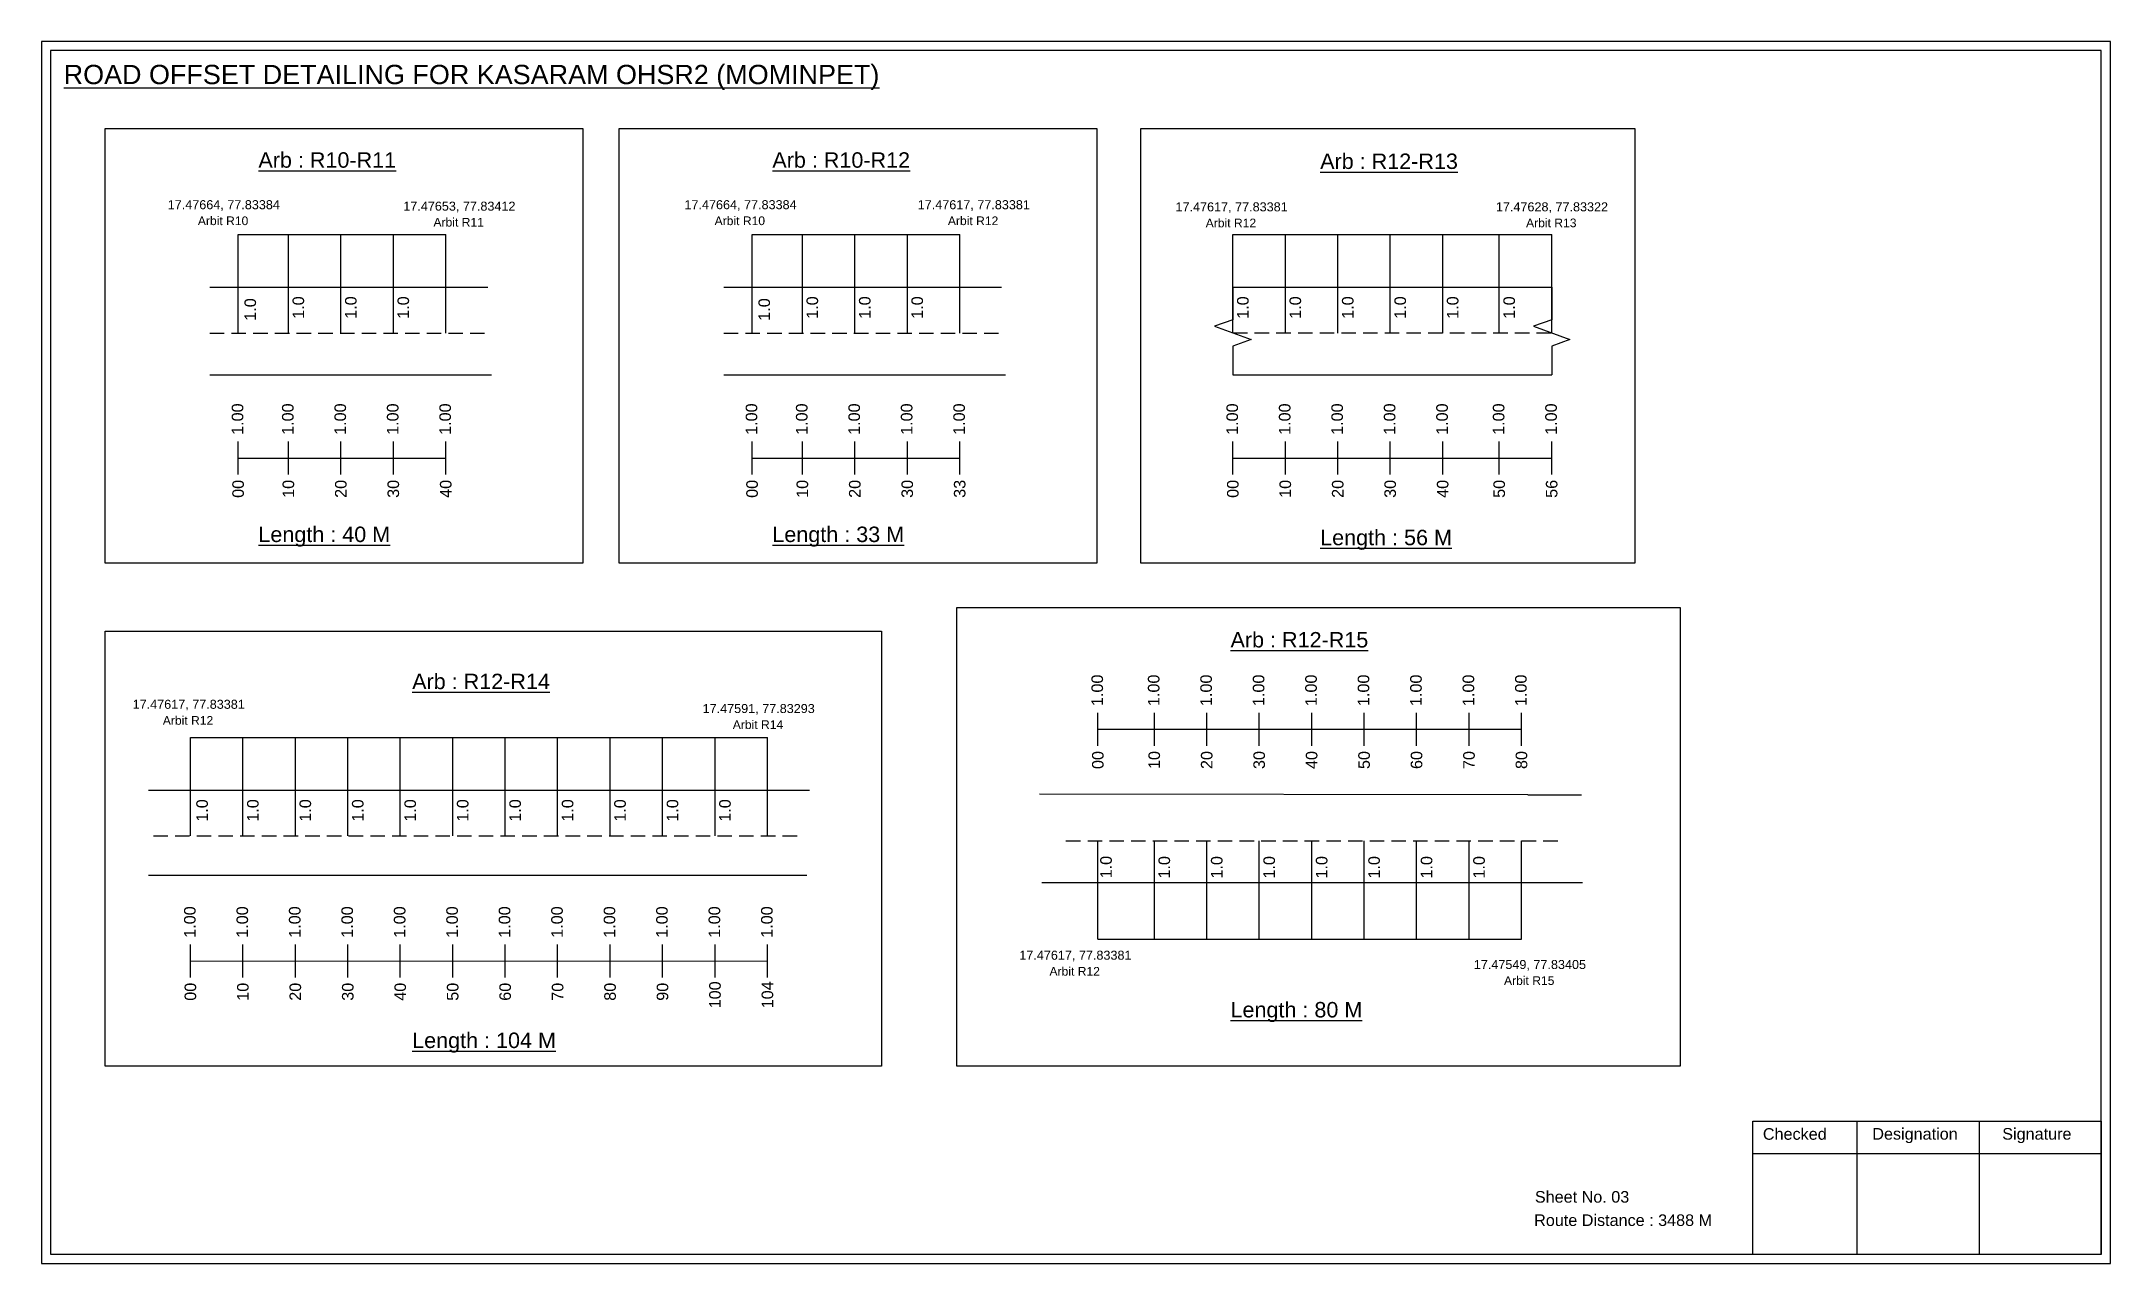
# Model space of a CAD drawing. Header units: inches. Extents: x 1472 to 9278, y 30 to 1360.
# Drawn here: x 6676 to 7213, y 164 to 480 of the extents above; entities that cross this region are included whole.
import ezdxf

# ---------------------------------------------------------------- set-up
doc = ezdxf.new("R2010")
doc.units = ezdxf.units.IN
doc.header["$MEASUREMENT"] = 0
doc.linetypes.add('DASHED2', pattern=[0.375, 0.25, -0.125])
doc.layers.add('PDF_Geometry', color=7, linetype='Continuous')
doc.layers.add('PDF_Text', color=5, linetype='Continuous')
doc.styles.add('PDF Arial', font='arial.ttf')
doc.styles.get("Standard").update_dxf_attribs({"font": 'arial.ttf'})

msp = doc.modelspace()

# ---------------------------------------------------------------- texts
at = {"color": 242, "true_color": 0xcd2027}
for s, height, p in [('%%UROAD OFFSET DETAILING FOR KASARAM OHSR2 (MOMINPET)', 5, (6682.16, 469.15)), ('%%UArb : R10-R11', 4, (6732.64, 447.49)), ('%%UArb : R10-R12', 4, (6865.89, 447.49)), ('%%UArb : R12-R13', 4, (7007.92, 447.17)), ('%%ULength : 40 M', 4, (6732.64, 350.49)), ('%%ULength : 33 M', 4, (6865.89, 350.49)), ('%%ULength : 56 M', 4, (7007.92, 349.67)), ('%%UArb : R12-R15', 4, (6984.68, 323.17)), ('%%UArb : R12-R14', 4, (6772.51, 312.37)), ('%%ULength : 80 M', 4, (6984.68, 227.3)), ('%%ULength : 104 M', 4, (6772.51, 219.37))]:
    msp.add_text(s, height=height, dxfattribs=at).set_placement(p)
at = {"color": 5}
for s, height, p in [('17.47664, 77.83384', 2.34, (6709.13, 436.74)), ('Arbit R10', 2.246, (6716.95, 432.62)), ('17.47653, 77.83412', 2.34, (6770.21, 436.36)), ('Arbit R11', 2.246, (6778.03, 432.24)), ('17.47664, 77.83384', 2.34, (6843.1, 436.74)), ('Arbit R10', 2.246, (6850.92, 432.62)), ('17.47617, 77.83381', 2.34, (6903.58, 436.74)), ('Arbit R12', 2.246, (6911.4, 432.62)), ('17.47617, 77.83381', 2.34, (6970.42, 436.18)), ('17.47628, 77.83322', 2.34, (7053.48, 436.19)), ('Arbit R12', 2.246, (6978.24, 432.05)), ('Arbit R13', 2.246, (7061.3, 432.07)), ('17.47617, 77.83381', 2.34, (6700.04, 307.28)), ('17.47591, 77.83293', 2.34, (6847.81, 306.18)), ('Arbit R12', 2.246, (6707.86, 303.15)), ('Arbit R14', 2.246, (6855.63, 302.05)), ('17.47617, 77.83381', 2.34, (6929.92, 242.26)), ('17.47549, 77.83405', 2.34, (7047.76, 239.85)), ('Arbit R12', 2.246, (6937.74, 238.13)), ('Arbit R15', 2.246, (7055.58, 235.73))]:
    msp.add_text(s, height=height, dxfattribs=at).set_placement(p)
for p in [(6732.03, 407.84), (6744.5, 408.34), (6758.1, 408.34), (6771.7, 408.34), (6865.28, 407.84), (6877.75, 408.34), (6891.35, 408.34), (6904.95, 408.34), (6989.37, 408.34), (7002.97, 408.34), (7016.57, 408.34), (7030.17, 408.34), (7043.77, 408.34), (7058.42, 408.34), (6719.54, 278.02), (6732.7, 278.02), (6746.3, 278.02), (6759.9, 278.02), (6773.5, 278.02), (6787.1, 278.02), (6800.7, 278.02), (6814.3, 278.02), (6827.9, 278.02), (6841.5, 278.02), (6855.1, 278.02), (6953.9, 263.34), (6969, 263.29), (6982.6, 263.29), (6996.2, 263.29), (7009.8, 263.29), (7023.4, 263.29), (7037, 263.29), (7050.6, 263.29)]:
    msp.add_text('1.0', height=3, rotation=90).set_placement(p)
at = {"color": 217, "true_color": 0x93278f}
for s, p in [('1.00', (6728.73, 378.26)), ('1.00', (6741.76, 378.26)), ('1.00', (6755.36, 378.26)), ('1.00', (6768.96, 378.26)), ('1.00', (6782.56, 378.26)), ('1.00', (6861.98, 378.26)), ('1.00', (6875.01, 378.26)), ('1.00', (6888.61, 378.26)), ('1.00', (6902.21, 378.26)), ('1.00', (6915.81, 378.26)), ('1.00', (6986.62, 378.26)), ('1.00', (7000.22, 378.26)), ('1.00', (7013.82, 378.26)), ('1.00', (7027.42, 378.26)), ('1.00', (7041.02, 378.26)), ('1.00', (7055.68, 378.26)), ('1.00', (7069.28, 378.26)), ('00', (6728.88, 361.94)), ('10', (6741.91, 361.94)), ('20', (6755.51, 361.94)), ('30', (6769.11, 361.94)), ('40', (6782.71, 361.94)), ('00', (6862.13, 361.94)), ('10', (6875.16, 361.94)), ('20', (6888.76, 361.94)), ('30', (6902.36, 361.94)), ('33', (6915.96, 361.94)), ('00', (6986.77, 361.94)), ('10', (7000.37, 361.94)), ('20', (7013.97, 361.94)), ('30', (7027.57, 361.94)), ('40', (7041.17, 361.94)), ('50', (7055.83, 361.94)), ('56', (7069.43, 361.94)), ('1.00', (6951.62, 307.99)), ('1.00', (6966.25, 307.99)), ('1.00', (6979.85, 307.99)), ('1.00', (6993.45, 307.99)), ('1.00', (7007.05, 307.99)), ('1.00', (7020.65, 307.99)), ('1.00', (7034.25, 307.99)), ('1.00', (7047.85, 307.99)), ('1.00', (7061.45, 307.99)), ('00', (6951.77, 291.67)), ('10', (6966.4, 291.67)), ('20', (6980, 291.67)), ('30', (6993.6, 291.67)), ('40', (7007.2, 291.67)), ('50', (7020.8, 291.67)), ('60', (7034.4, 291.67)), ('70', (7048, 291.67)), ('80', (7061.6, 291.67)), ('1.00', (6716.36, 247.94)), ('1.00', (6729.96, 247.94)), ('1.00', (6743.56, 247.94)), ('1.00', (6757.16, 247.94)), ('1.00', (6770.76, 247.94)), ('1.00', (6784.36, 247.94)), ('1.00', (6797.96, 247.94)), ('1.00', (6811.56, 247.94)), ('1.00', (6825.16, 247.94)), ('1.00', (6838.76, 247.94)), ('1.00', (6852.36, 247.94)), ('1.00', (6865.96, 247.94)), ('00', (6716.51, 231.62)), ('10', (6730.11, 231.62)), ('20', (6743.71, 231.62)), ('30', (6757.31, 231.62)), ('40', (6770.91, 231.62)), ('50', (6784.51, 231.62)), ('60', (6798.11, 231.62)), ('70', (6811.71, 231.62)), ('80', (6825.31, 231.62)), ('90', (6838.91, 231.62)), ('100', (6852.51, 229.66)), ('104', (6866.11, 229.66))]:
    msp.add_text(s, height=3, rotation=90, dxfattribs=at).set_placement(p)
for s, p in [('Sheet No. 03', (7063.59, 179.31)), ('Route Distance : 3488 M', (7063.4, 173.26))]:
    msp.add_text(s, height=3).set_placement(p)
at = {"layer": 'PDF_Text', "color": 7, "attachment_point": 7, "style": 'PDF Arial'}
for s, insert, char_height in [('Checked', (7122.7, 195.56), 3.001), ('Designation', (7151.07, 194.73), 3.0006), ('Signature', (7184.76, 194.73), 3.001)]:
    msp.add_mtext(s, dxfattribs=dict(at, insert=insert, char_height=char_height))

# ---------------------------------------------------------------- linework, layer by layer
at = {"color": 5}
for p, q in [((6727.4, 430.2), (6781.23, 430.2)), ((6860.65, 430.2), (6914.49, 430.2)), ((6985.3, 430.2), (7067.95, 430.2)), ((6715.03, 299.88), (6864.63, 299.88)), ((6950.3, 247.56), (7060.13, 247.56))]:
    msp.add_line(p, q, dxfattribs=at)
for p, q in [((6727.4, 404.66), (6727.4, 430.2)), ((6740.43, 404.66), (6740.43, 430.2)), ((6754.03, 404.66), (6754.03, 430.2)), ((6767.63, 404.66), (6767.63, 430.2)), ((6781.23, 404.66), (6781.23, 430.2)), ((6860.65, 404.66), (6860.65, 430.2)), ((6873.69, 404.66), (6873.69, 430.2)), ((6887.29, 404.66), (6887.29, 430.2)), ((6900.89, 404.66), (6900.89, 430.2)), ((6914.49, 404.66), (6914.49, 430.2)), ((6985.3, 404.66), (6985.3, 430.2)), ((6998.9, 404.66), (6998.9, 430.2)), ((7012.5, 404.66), (7012.5, 430.2)), ((7026.1, 404.66), (7026.1, 430.2)), ((7039.7, 404.66), (7039.7, 430.2)), ((7054.35, 404.67), (7054.35, 430.2)), ((7067.95, 404.67), (7067.95, 430.2)), ((6720.05, 416.55), (6792.09, 416.55)), ((6853.31, 416.55), (6925.34, 416.55)), ((6985.3, 416.55), (7067.95, 416.55)), ((6720.05, 393.86), (6793.09, 393.86)), ((6853.31, 393.86), (6926.34, 393.86)), ((6985.3, 393.86), (7067.95, 393.86)), ((6715.03, 274.34), (6715.03, 299.88)), ((6728.63, 274.34), (6728.63, 299.88)), ((6742.23, 274.34), (6742.23, 299.88)), ((6755.83, 274.34), (6755.83, 299.88)), ((6769.43, 274.34), (6769.43, 299.88)), ((6783.03, 274.34), (6783.03, 299.88)), ((6796.63, 274.34), (6796.63, 299.88)), ((6810.23, 274.34), (6810.23, 299.88)), ((6823.83, 274.34), (6823.83, 299.88)), ((6837.43, 274.34), (6837.43, 299.88)), ((6851.03, 274.34), (6851.03, 299.88)), ((6864.63, 274.34), (6864.63, 299.88)), ((6704.15, 286.23), (6875.51, 286.23)), ((7061.73, 284.98), (6935.12, 285.16)), ((7061.73, 284.98), (7075.68, 284.98)), ((6950.3, 247.56), (6950.3, 273.09)), ((6964.93, 247.56), (6964.93, 273.09)), ((6978.53, 247.56), (6978.53, 273.09)), ((6992.13, 247.56), (6992.13, 273.09)), ((7005.73, 247.56), (7005.73, 273.09)), ((7019.33, 247.56), (7019.33, 273.09)), ((7032.93, 247.56), (7032.93, 273.09)), ((7046.53, 247.56), (7046.53, 273.09)), ((7060.13, 247.56), (7060.13, 273.09)), ((6874.82, 264.04), (6704.15, 264.04)), ((6935.75, 262.29), (7061.73, 262.29)), ((7061.73, 262.29), (7075.93, 262.29))]:
    msp.add_line(p, q)
at = {"linetype": 'DASHED2', "ltscale": 15}
for p, q in [((6720.05, 404.66), (6792.59, 404.66)), ((6853.31, 404.66), (6925.84, 404.66)), ((6985.3, 404.67), (7067.95, 404.67)), ((6705.42, 274.34), (6873.03, 274.34)), ((6942.02, 273.09), (7070.7, 273.09))]:
    msp.add_line(p, q, dxfattribs=at)
at = {"color": 217, "true_color": 0x93278f}
for p, q in [((6727.4, 367.96), (6727.4, 376.52)), ((6740.43, 367.96), (6740.43, 376.52)), ((6754.03, 367.96), (6754.03, 376.52)), ((6767.63, 367.96), (6767.63, 376.52)), ((6781.23, 367.96), (6781.23, 376.52)), ((6860.65, 367.96), (6860.65, 376.52)), ((6873.69, 367.96), (6873.69, 376.52)), ((6887.29, 367.96), (6887.29, 376.52)), ((6900.89, 367.96), (6900.89, 376.52)), ((6914.49, 367.96), (6914.49, 376.52)), ((6985.3, 367.96), (6985.3, 376.52)), ((6998.9, 367.96), (6998.9, 376.52)), ((7012.5, 367.96), (7012.5, 376.52)), ((7026.1, 367.96), (7026.1, 376.52)), ((7039.7, 367.96), (7039.7, 376.52)), ((7054.35, 367.97), (7054.35, 376.52)), ((7067.95, 367.97), (7067.95, 376.52)), ((6727.4, 372.23), (6781.23, 372.24)), ((6860.65, 372.23), (6914.49, 372.24)), ((6985.3, 372.23), (7067.95, 372.24)), ((6950.3, 297.7), (6950.3, 306.26)), ((6964.93, 297.7), (6964.93, 306.26)), ((6978.53, 297.7), (6978.53, 306.26)), ((6992.13, 297.7), (6992.13, 306.26)), ((7005.73, 297.7), (7005.73, 306.26)), ((7019.33, 297.7), (7019.33, 306.26)), ((7032.93, 297.7), (7032.93, 306.26)), ((7046.53, 297.7), (7046.53, 306.26)), ((7060.13, 297.7), (7060.13, 306.26)), ((6950.3, 301.98), (7060.13, 301.98)), ((6715.03, 237.64), (6715.03, 246.2)), ((6715.03, 241.91), (6864.63, 241.94)), ((6728.63, 237.64), (6728.63, 246.2)), ((6742.23, 237.64), (6742.23, 246.2)), ((6755.83, 237.64), (6755.83, 246.2)), ((6769.43, 237.64), (6769.43, 246.2)), ((6783.03, 237.64), (6783.03, 246.2)), ((6796.63, 237.64), (6796.63, 246.2)), ((6810.23, 237.64), (6810.23, 246.2)), ((6823.83, 237.64), (6823.83, 246.2)), ((6837.43, 237.64), (6837.43, 246.2)), ((6851.03, 237.64), (6851.03, 246.2)), ((6864.63, 237.64), (6864.63, 246.2))]:
    msp.add_line(p, q, dxfattribs=at)
for points in [[(6692.94, 457.68), (6816.74, 457.68), (6816.74, 345), (6692.94, 345)], [(6826.19, 457.68), (6949.99, 457.68), (6949.99, 345), (6826.19, 345)], [(6961.43, 457.68), (7089.53, 457.68), (7089.53, 345), (6961.43, 345)], [(6913.7, 333.5), (7101.26, 333.5), (7101.26, 214.68), (6913.7, 214.68)], [(6692.94, 327.36), (6894.18, 327.36), (6894.18, 214.68), (6692.94, 214.68)]]:
    msp.add_lwpolyline(points, close=True)
at = {"linetype": 'Continuous'}
for points in [[(6985.3, 416.55), (6985.3, 408.11), (6980.55, 406.39), (6990.04, 402.94), (6985.3, 401.21), (6985.3, 393.86)], [(7067.95, 416.55), (7067.95, 408.11), (7063.21, 406.39), (7072.69, 402.94), (7067.95, 401.21), (7067.95, 393.86)]]:
    msp.add_lwpolyline(points, dxfattribs=at)
at = {"layer": 'PDF_Geometry'}
for points in [[(6676.38, 480.22), (6676.38, 163.51), (7212.85, 163.51), (7212.85, 480.22)], [(6678.71, 477.9), (6678.71, 165.93), (7210.43, 165.93), (7210.43, 477.9)]]:
    msp.add_lwpolyline(points, close=True, dxfattribs=at)
at = {"layer": 'PDF_Geometry', "color": 242, "true_color": 0xcc1f26}
msp.add_lwpolyline([(7210.43, 165.84), (7120.09, 165.84), (7120.09, 200.45), (7210.43, 200.45)], close=True, dxfattribs=at)
for points in [[(7147.07, 200.45), (7147.07, 165.84)], [(7178.8, 200.45), (7178.8, 165.84)], [(7120.09, 192.08), (7210.43, 192.08)]]:
    msp.add_lwpolyline(points, dxfattribs=at)

msp.set_redraw_order([(e.dxf.handle, doc.entitydb.next_handle()) for e in msp.query("TEXT MTEXT ATTDEF DIMENSION ARC_DIMENSION")])  # texts and dimensions are drawn at this point

doc.saveas('drawing.dxf')
